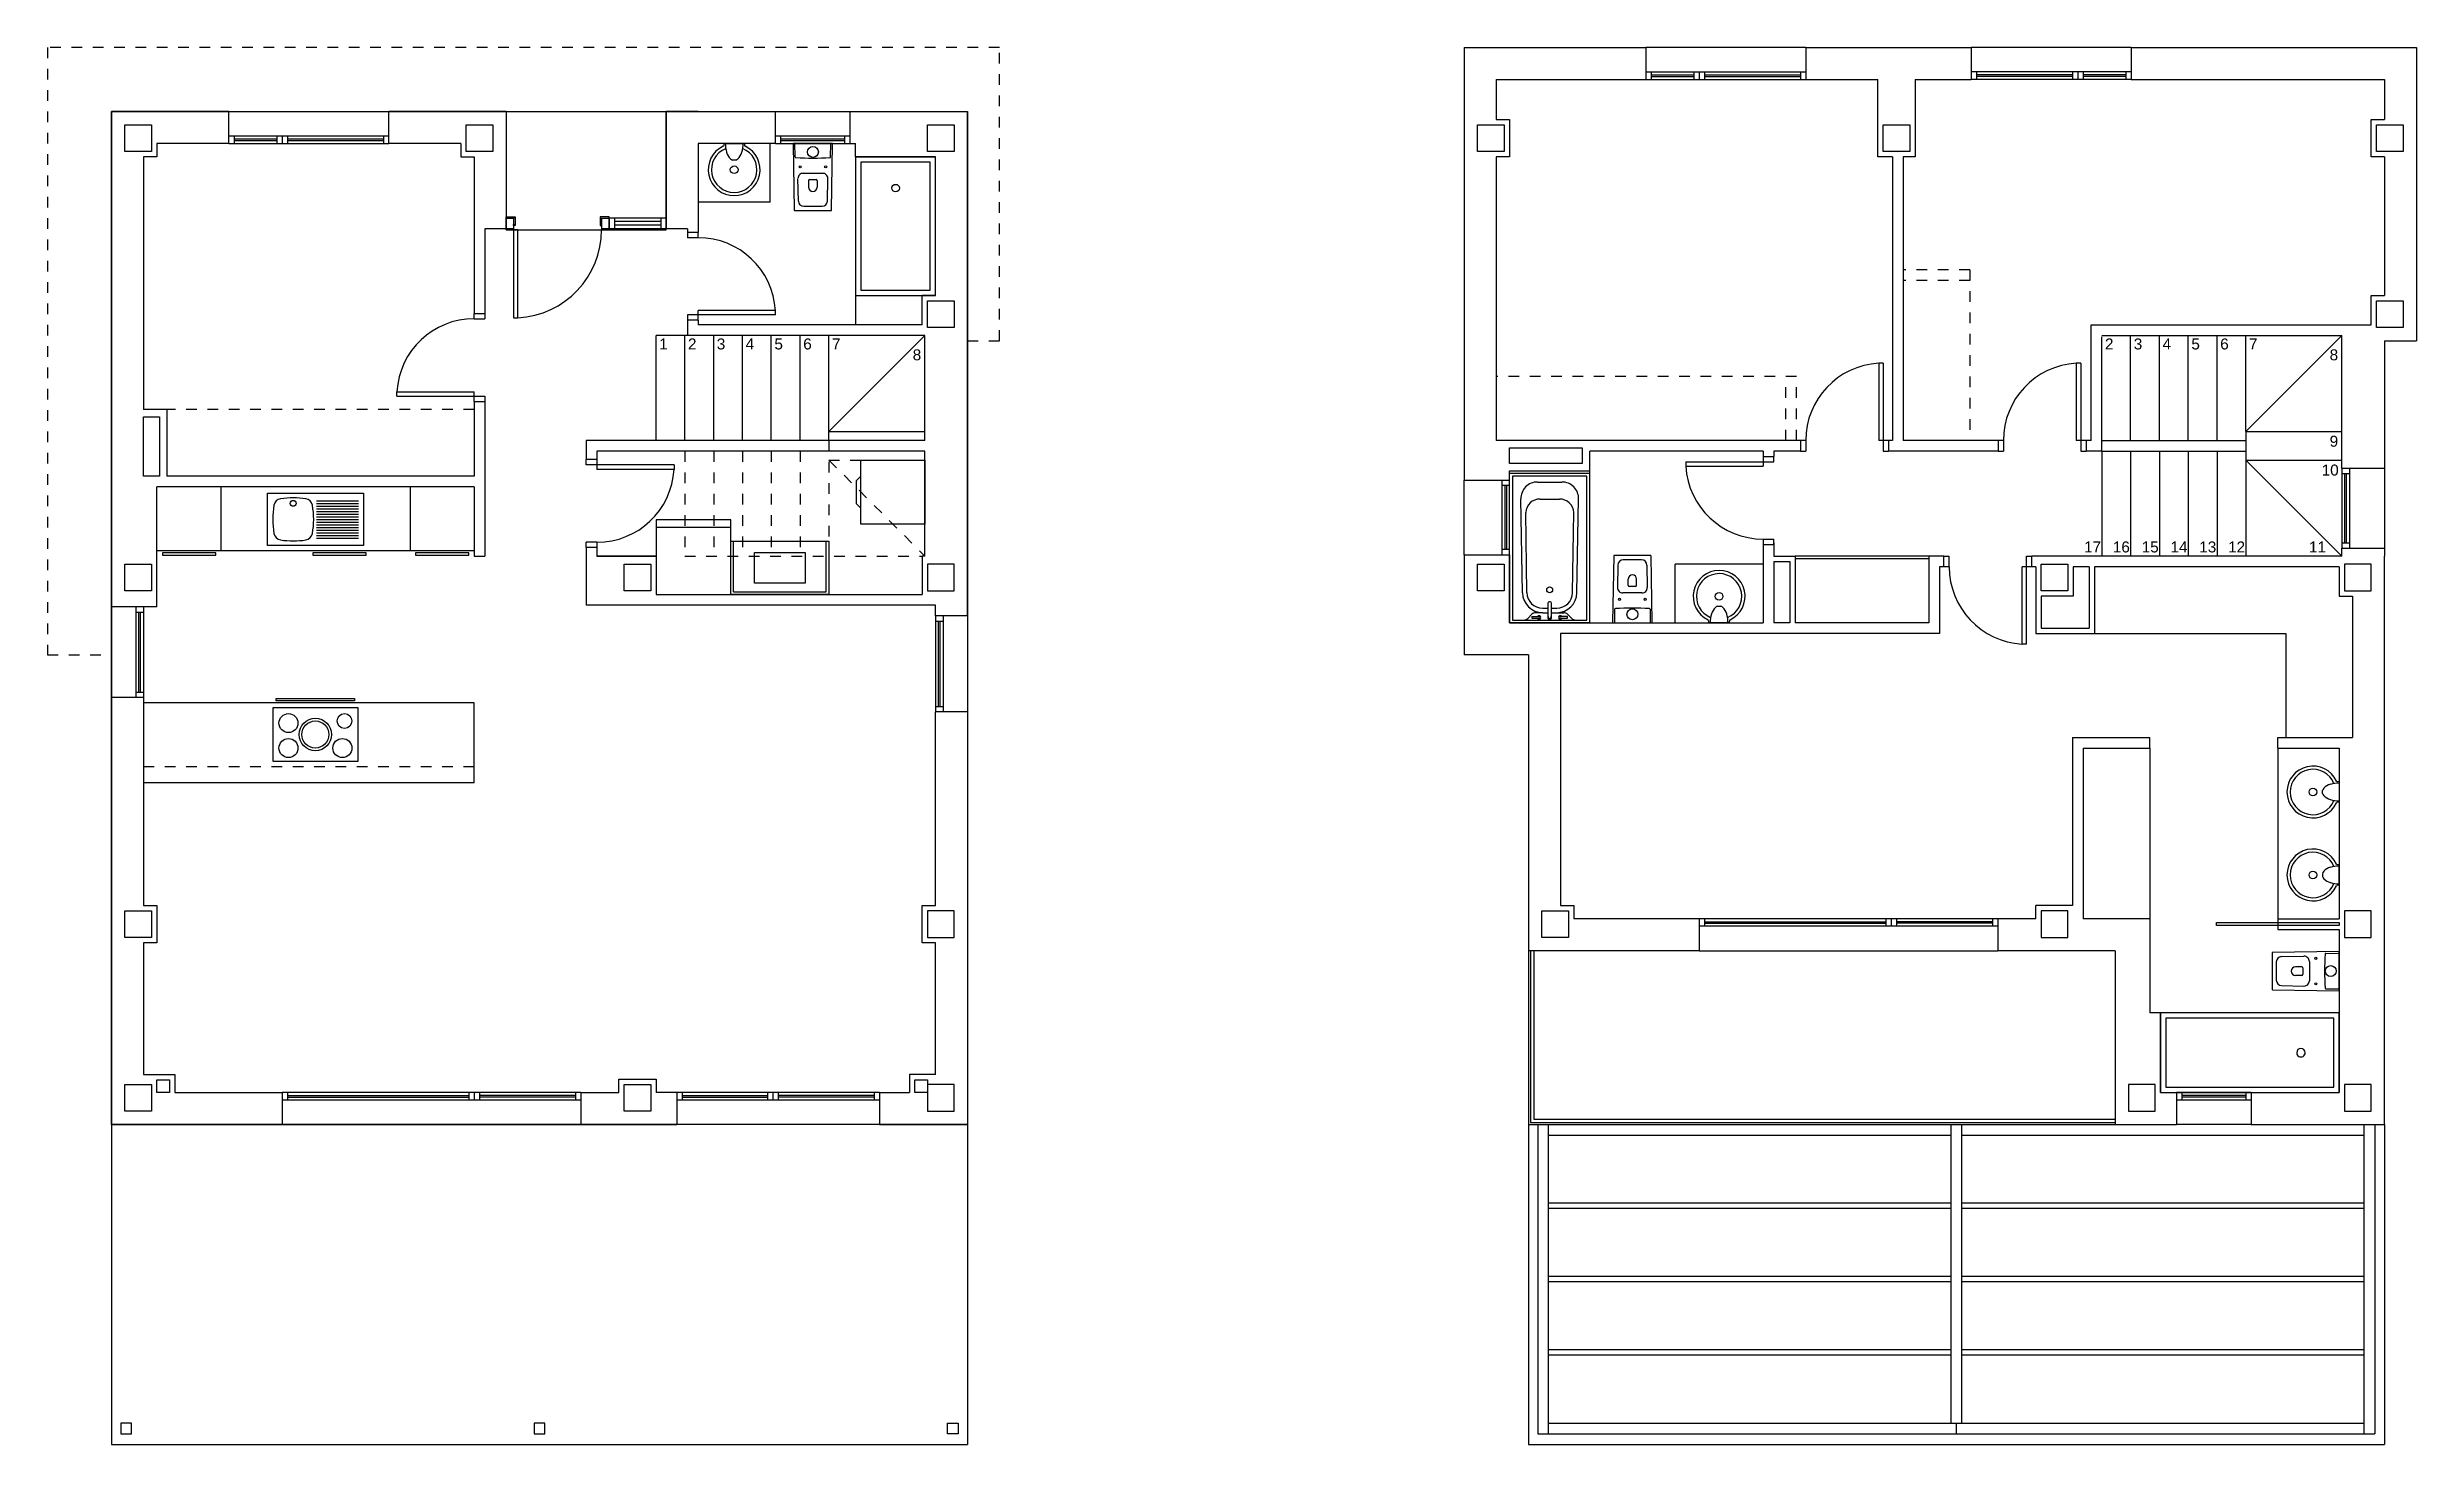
# Model space of a CAD drawing. Extents: x 2455 to 9764, y -806 to 181.
# Drawn here: x 4718.33 to 4740.53, y -472.67 to -459.57 of the extents above; entities that cross this region are included whole.
import ezdxf
from ezdxf.enums import TextEntityAlignment as Align

# ---------------------------------------------------------------- set-up
doc = ezdxf.new("R2010")
doc.units = 0
doc.header["$LTSCALE"] = 0.2
doc.header["$MEASUREMENT"] = 0
doc.linetypes.add('CONTINUA', pattern=[0])
doc.linetypes.add('RAYITAS', pattern=[0.375, 0.25, -0.125])
doc.layers.add('01_MEDICIONES', color=250, linetype='CONTINUOUS', plot=False)
for name, color, linetype in [('01_mono BAJA', 2, 'CONTINUOUS'), ('01_mono PRIMERA', 2, 'CONTINUOUS'), ('01_proyección', 4, 'RAYITAS')]:
    doc.layers.add(name, color=color, linetype=linetype)
doc.styles.add('NIEVES2', font='sanss___.ttf')

# ---------------------------------------------------------------- blocks, each defined once
blk = doc.blocks.new('A$C48161785')
at = {"layer": '01_mono BAJA', "color": 254, "linetype": 'CONTINUA'}
for p, q in [((1.1, 12.5), (0, 12.5)), ((0, 12.5), (0, 7.855)), ((1.1, 12.2), (1.1, 12.5)), ((1.1, 12.5), (2.6, 12.5)), ((3.7, 12.5), (2.6, 12.5)), ((2.6, 12.2), (2.6, 12.5)), ((3.7, 12.5), (3.7, 11.4)), ((3.7, 12.5), (5.2, 12.5)), ((5.5, 12.5), (5.2, 12.5)), ((5.2, 12.5), (5.2, 11.4)), ((5.2, 12.5), (6.225, 12.5)), ((6.225, 12.2), (6.225, 12.5)), ((6.225, 12.5), (6.925, 12.5)), ((6.925, 12.2), (6.925, 12.5)), ((6.925, 12.5), (8.025, 12.5)), ((8.025, 7.77, 0), (8.025, 12.5)), ((1.1, 12.27, 0), (2.6, 12.27, 0)), ((1.15, 12.27), (1.15, 12.2)), ((1.15, 12.242), (1.55, 12.242, 0)), ((1.15, 12.228), (1.55, 12.228, 0)), ((1.55, 12.27, 0), (1.55, 12.2, 0)), ((1.6, 12.27, 0), (1.6, 12.2, 0)), ((1.65, 12.27, 0), (1.65, 12.2, 0)), ((1.65, 12.242, 0), (2.55, 12.242, 0)), ((1.65, 12.228, 0), (2.55, 12.228, 0)), ((2.55, 12.27, 0), (2.55, 12.2, 0)), ((6.225, 12.27), (6.925, 12.27)), ((6.275, 12.2), (6.275, 12.27)), ((6.275, 12.242), (6.875, 12.242)), ((6.275, 12.228), (6.875, 12.228)), ((6.875, 12.2), (6.875, 12.27)), ((0.3, 12.075), (0.3, 9.705)), ((0.425, 12.075, 0), (0.3, 12.075, 0)), ((1.1, 12.2), (0.425, 12.2)), ((0.425, 12.2, 0), (0.425, 12.075, 0)), ((1.1, 12.2, 0), (2.6, 12.2, 0)), ((3.275, 12.2), (2.6, 12.2)), ((3.275, 12.2, 0), (3.275, 12.075, 0)), ((3.275, 12.075, 0), (3.4, 12.075, 0)), ((3.4, 12.075), (3.4, 10.606)), ((5.5, 12.2), (5.5, 11.366)), ((6.225, 12.2), (5.5, 12.2)), ((5.741, 12.198), (5.741, 12.183)), ((5.743, 12.2), (5.931, 12.2)), ((5.853, 12.043), (5.822, 12.043)), ((5.934, 12.198), (5.933, 12.183)), ((6.175, 11.65), (6.175, 12.2)), ((6.225, 12.2), (6.925, 12.2)), ((6.409, 12.073), (6.407, 12.2)), ((6.741, 12.073), (6.743, 12.2)), ((6.925, 12.2), (6.975, 12.2, 0)), ((6.975, 12.075, 0), (6.975, 12.2, 0)), ((6.975, 12.075, 0), (7.725, 12.075, 0)), ((7.725, 10.775, 0), (7.725, 12.075, 0)), ((6.439, 11.659), (6.435, 11.869)), ((6.485, 11.92), (6.665, 11.92)), ((6.535, 11.85), (6.535, 11.79)), ((6.545, 11.86), (6.605, 11.86)), ((6.615, 11.85), (6.615, 11.79)), ((6.711, 11.659), (6.715, 11.869)), ((6.175, 11.65), (5.5, 11.65)), ((6.489, 11.61), (6.661, 11.61)), ((3.7, 11.4), (3.5, 11.4)), ((3.5, 11.4), (3.5, 10.606)), ((3.71, 11.4), (3.77, 11.4)), ((3.77, 11.43), (3.77, 11.4)), ((3.785, 11.5), (3.785, 11.44)), ((4.58, 11.5), (4.58, 11.44)), ((4.595, 11.43), (4.595, 11.4)), ((4.665, 11.5), (4.665, 11.4)), ((5.2, 11.5), (4.665, 11.5)), ((5.2, 11.4), (4.665, 11.4)), ((4.715, 11.5), (4.715, 11.4)), ((5.15, 11.467), (4.715, 11.467)), ((5.15, 11.433), (4.715, 11.433)), ((5.15, 11.5), (5.15, 11.4)), ((5.4, 11.4), (5.2, 11.4)), ((5.4, 11.4), (5.4, 11.366)), ((5.5, 11.366), (5.4, 11.366)), ((5.4, 11.366), (5.4, 11.316)), ((5.5, 11.316), (5.5, 11.366)), ((5.5, 11.316), (5.4, 11.316)), ((6.975, 10.775, 0), (6.975, 10.5)), ((7.725, 10.775, 0), (7.6, 10.775, 0)), ((7.6, 10.5), (7.6, 10.775, 0)), ((3.4, 10.606), (3.5, 10.606)), ((3.4, 10.556), (3.4, 10.606)), ((3.4, 10.556), (3.5, 10.556)), ((3.5, 10.606), (3.5, 10.556)), ((6.224, 10.591), (5.4, 10.591)), ((5.4, 10.591), (5.4, 10.541)), ((5.4, 10.541), (5.4, 10.4)), ((5.5, 10.541), (5.4, 10.541)), ((5.5, 10.541), (5.5, 10.632)), ((6.224, 10.632), (5.5, 10.632)), ((5.5, 10.541), (5.5, 10.5)), ((7.6, 10.5), (5.5, 10.5)), ((6.224, 10.591), (6.224, 10.632)), ((5.105, 9.415), (5.105, 10.4)), ((5.4, 10.4), (5.105, 10.4)), ((5.375, 9.415), (5.375, 10.4)), ((7.625, 10.4), (5.4, 10.4)), ((5.645, 9.415), (5.645, 10.4)), ((5.915, 9.415), (5.915, 10.4)), ((6.185, 9.415), (6.185, 10.4)), ((6.455, 9.415), (6.455, 10.4)), ((6.725, 9.415), (6.725, 10.4)), ((6.725, 9.5), (7.625, 10.4)), ((7.625, 9.415), (7.625, 10.4)), ((2.676, 9.831), (2.676, 9.872)), ((2.676, 9.872), (3.4, 9.872)), ((2.676, 9.831), (3.5, 9.831)), ((3.4, 9.781), (3.4, 9.872)), ((3.4, 9.781), (3.4, 9.08)), ((3.4, 9.781), (3.5, 9.781)), ((3.5, 9.831), (3.5, 9.781)), ((3.5, 9.781), (3.5, 8.33)), ((0.52, 9.705), (0.3, 9.705)), ((0.52, 9.705), (0.52, 9.08)), ((7.625, 9.415, 0), (4.45, 9.415, 0)), ((4.45, 9.415, 0), (4.45, 9.235, 0)), ((4.45, 9.415, 0), (4.45, 9.235, 0)), ((6.725, 9.5), (7.625, 9.5)), ((4.55, 9.235, 0), (4.45, 9.235, 0)), ((4.45, 9.185, 0), (4.45, 9.235, 0)), ((5.274, 9.185, 0), (4.45, 9.185, 0)), ((7.625, 9.315, 0), (4.55, 9.315, 0)), ((4.55, 9.315, 0), (4.55, 9.235, 0)), ((4.55, 9.315, 0), (4.55, 9.235, 0)), ((4.55, 9.235, 0), (4.55, 9.144, 0)), ((5.274, 9.144, 0), (4.55, 9.144, 0)), ((5.274, 9.185, 0), (5.274, 9.144, 0)), ((7.625, 8.33), (7.625, 9.315)), ((3.4, 8.98), (0.425, 8.98)), ((0.425, 7.855), (0.425, 8.98)), ((3.4, 9.08), (0.52, 9.08)), ((1.025, 8.98), (1.025, 8.38)), ((1.462, 8.43, 0), (1.462, 8.92, 0)), ((1.462, 8.92, 0), (2.362, 8.92, 0)), ((2.362, 8.92, 0), (2.362, 8.43, 0)), ((2.8, 8.98), (2.8, 8.38)), ((3.4, 8.98), (3.4, 8.33)), ((1.921, 8.85, 0), (2.317, 8.85, 0)), ((1.921, 8.825, 0), (2.317, 8.825, 0)), ((1.921, 8.8, 0), (2.317, 8.8, 0)), ((1.921, 8.775, 0), (2.317, 8.775, 0)), ((1.921, 8.75, 0), (2.317, 8.75, 0)), ((1.921, 8.725, 0), (2.317, 8.725, 0)), ((1.921, 8.7, 0), (2.317, 8.7, 0)), ((1.921, 8.675, 0), (2.317, 8.675, 0)), ((1.921, 8.65, 0), (2.317, 8.65, 0)), ((1.921, 8.625, 0), (2.317, 8.625, 0)), ((1.921, 8.6, 0), (2.317, 8.6, 0)), ((1.921, 8.575, 0), (2.317, 8.575, 0)), ((1.921, 8.55, 0), (2.317, 8.55, 0)), ((1.921, 8.525, 0), (2.317, 8.525, 0)), ((1.921, 8.5, 0), (2.317, 8.5, 0)), ((4.45, 8.41, 0), (4.45, 8.46, 0)), ((4.55, 8.46, 0), (4.45, 8.46, 0)), ((4.55, 8.46, 0), (4.55, 8.41, 0)), ((5.805, 8.6, 0), (5.105, 8.6, 0)), ((5.83, 7.995, 0), (5.83, 8.47, 0)), ((6.7, 7.995, 0), (6.7, 8.47, 0)), ((3.4, 8.38), (0.425, 8.38)), ((2.362, 8.43, 0), (1.462, 8.43, 0)), ((3.4, 8.33), (3.5, 8.33)), ((4.45, 8.41, 0), (4.45, 7.87, 0)), ((4.55, 8.41, 0), (4.45, 8.41, 0)), ((4.55, 8.41, 0), (4.55, 8.33, 0)), ((5.105, 8.33), (4.55, 8.33)), ((4.55, 8.33), (5.105, 8.33)), ((5.105, 8.33), (5.105, 7.97, 0)), ((7.625, 8.33), (7.6, 8.33)), ((7.625, 8.33), (7.6, 8.33)), ((7.6, 8.33), (7.6, 7.97)), ((5.83, 7.995, 0), (6.7, 7.995, 0)), ((0.425, 7.855), (0, 7.855)), ((0, 7.855), (0, 7.005)), ((0.23, 7.855), (0.23, 7.005)), ((0.23, 7.805), (0.3, 7.805)), ((0.258, 7.055), (0.258, 7.805)), ((0.272, 7.055), (0.272, 7.805)), ((0.3, 7.855), (0.3, 7.005)), ((7.725, 7.87, 0), (4.45, 7.87, 0)), ((5.105, 7.97, 0), (7.6, 7.97, 0)), ((7.725, 7.77, 0), (7.725, 7.87)), ((8.025, 7.77, 0), (7.725, 7.77, 0)), ((7.725, 7.77, 0), (7.725, 6.87, 0)), ((7.725, 7.72, 0), (7.795, 7.72, 0)), ((7.753, 6.92, 0), (7.753, 7.72, 0)), ((7.767, 6.92, 0), (7.767, 7.72, 0)), ((7.795, 7.77, 0), (7.795, 6.87, 0)), ((8.025, 7.77, 0), (8.025, 6.87, 0)), ((0.3, 7.005), (0, 7.005)), ((0, 7.005), (0, 3)), ((0.23, 7.055), (0.3, 7.055)), ((0.3, 7.005), (0.3, 5.055)), ((3.4, 6.955), (0.3, 6.955)), ((3.4, 6.205), (3.4, 6.955)), ((7.725, 6.92, 0), (7.795, 6.92, 0)), ((8.025, 6.87, 0), (7.725, 6.87, 0)), ((7.725, 5.055), (7.725, 6.87, 0)), ((8.025, 6.87, 0), (8.025, 3, 0)), ((3.4, 6.205), (0.3, 6.205)), ((7.6, 4.705), (7.6, 5.055)), ((7.6, 5.055), (7.725, 5.055)), ((0.3, 4.705), (0.3, 3.47)), ((7.725, 4.705), (7.6, 4.705)), ((7.725, 3.47), (7.725, 4.705)), ((0.3, 3.47), (0.595, 3.47)), ((0.595, 3.47), (0.595, 3.3)), ((7.725, 3.47), (7.48, 3.47)), ((7.48, 3.47), (7.48, 3.3, 0)), ((0.595, 3.3), (1.6, 3.3, 0)), ((1.6, 3.3, 0), (1.6, 3, 0)), ((4.4, 3.3, 0), (1.6, 3.3, 0)), ((4.4, 3.23, 0), (1.6, 3.23, 0)), ((1.65, 3.3, 0), (1.65, 3.23, 0)), ((1.65, 3.272, 0), (3.35, 3.272, 0)), ((1.65, 3.258, 0), (3.35, 3.258, 0)), ((3.35, 3.3, 0), (3.35, 3.23, 0)), ((3.4, 3.3, 0), (3.4, 3.23, 0)), ((3.45, 3.3, 0), (3.45, 3.23, 0)), ((4.35, 3.272, 0), (3.45, 3.272, 0)), ((4.35, 3.258, 0), (3.45, 3.258, 0)), ((4.35, 3.3, 0), (4.35, 3.23, 0)), ((4.4, 3.3, 0), (4.755, 3.3, 0)), ((4.4, 3.3, 0), (4.4, 3, 0)), ((5.3, 3.3, 0), (5.105, 3.3, 0)), ((7.2, 3.3, 0), (5.3, 3.3, 0)), ((5.3, 3.3, 0), (5.3, 3, 0)), ((7.2, 3.23, 0), (5.3, 3.23, 0)), ((5.35, 3.3, 0), (5.35, 3.23, 0)), ((5.35, 3.272, 0), (6.15, 3.272, 0)), ((5.35, 3.258, 0), (6.15, 3.258, 0)), ((6.15, 3.3, 0), (6.15, 3.23, 0)), ((6.2, 3.3, 0), (6.2, 3.23, 0)), ((6.25, 3.3, 0), (6.25, 3.23, 0)), ((7.15, 3.272, 0), (6.25, 3.272, 0)), ((7.15, 3.258, 0), (6.25, 3.258, 0)), ((7.15, 3.3, 0), (7.15, 3.23, 0)), ((7.2, 3.3, 0), (7.48, 3.3, 0)), ((7.2, 3.3, 0), (7.48, 3.3, 0)), ((7.2, 3.3, 0), (7.2, 3, 0)), ((0, 3), (1.6, 3)), ((0, 3), (0, 0)), ((0, 3), (1.6, 3, 0)), ((1.6, 3, 0), (4.4, 3, 0)), ((4.4, 3, 0), (5.3, 3, 0)), ((7.2, 3, 0), (5.3, 3, 0)), ((7.2, 3, 0), (8.025, 3)), ((8.025, 3), (8.025, 0)), ((0, 0, 0), (8.025, 0))]:
    blk.add_line(p, q, dxfattribs=at)
for points in [[(0.375, 12.125), (0.125, 12.125), (0.125, 12.375), (0.375, 12.375), (0.375, 12.125)], [(3.575, 12.125), (3.325, 12.125), (3.325, 12.375), (3.575, 12.375), (3.575, 12.125)], [(7.65, 12.375), (7.9, 12.375), (7.9, 12.125), (7.65, 12.125), (7.65, 12.375)], [(3.785, 11.51), (3.785, 11.5), (3.7, 11.5), (3.7, 11.51)], [(3.77, 11.4), (3.7, 11.4), (3.7, 11.5), (3.77, 11.5)], [(3.77, 11.4), (3.77, 11.39), (3.7, 11.39), (3.7, 11.4)], [(3.785, 11.44), (3.785, 11.43), (3.77, 11.43), (3.77, 11.44)], [(3.77, 11.39), (3.77, 10.565), (3.81, 10.565), (3.81, 11.39)], [(4.58, 11.51), (4.58, 11.5), (4.665, 11.5), (4.665, 11.51)], [(4.58, 11.44), (4.58, 11.43), (4.595, 11.43), (4.595, 11.44)], [(4.595, 11.4), (4.595, 11.39), (4.665, 11.39), (4.665, 11.4)], [(7.65, 10.725), (7.9, 10.725), (7.9, 10.475), (7.65, 10.475), (7.65, 10.725)], [(0.3, 9.635), (0.45, 9.635), (0.45, 9.08), (0.3, 9.08)], [(0.375, 8.005), (0.125, 8.005), (0.125, 8.255), (0.375, 8.255), (0.375, 8.005)], [(0.478, 8.36), (0.478, 8.34), (0.978, 8.34), (0.978, 8.36)], [(2.85, 8.36), (2.85, 8.34), (3.35, 8.34), (3.35, 8.36)], [(5.055, 8.005), (4.805, 8.005), (4.805, 8.255), (5.055, 8.255), (5.055, 8.005)], [(7.65, 8.005), (7.9, 8.005), (7.9, 8.255), (7.65, 8.255), (7.65, 8.005)], [(0.375, 4.755), (0.125, 4.755), (0.125, 5.005), (0.375, 5.005), (0.375, 4.755)], [(7.65, 4.755), (7.9, 4.755), (7.9, 5.005), (7.65, 5.005), (7.65, 4.755)], [(0.375, 3.125), (0.125, 3.125), (0.125, 3.375), (0.375, 3.375), (0.375, 3.125)], [(0.425, 3.42), (0.545, 3.42), (0.545, 3.3), (0.425, 3.3)], [(5.055, 3.125), (4.805, 3.125), (4.805, 3.375), (5.055, 3.375), (5.055, 3.125)], [(7.53, 3.42), (7.65, 3.42), (7.65, 3.3), (7.53, 3.3)], [(7.65, 3.125), (7.9, 3.125), (7.9, 3.375), (7.65, 3.375), (7.65, 3.125)], [(7.835, 0.2), (7.935, 0.2), (7.935, 0.1), (7.835, 0.1)]]:
    blk.add_lwpolyline(points, close=True, dxfattribs=at)
at = {"layer": '01_mono BAJA', "color": 254, "linetype": 'CONTINUA', "flags": 128}
blk.add_lwpolyline([(6.394, 12.2, 0.414214), (6.39, 12.196), (6.39, 12.195), (6.4, 11.574, 0.436396), (6.404, 11.57), (6.746, 11.57, 0.436396), (6.75, 11.574), (6.76, 12.195), (6.76, 12.196, 0.414214), (6.756, 12.2)], format="xyb", close=True, dxfattribs=at)
at = {"layer": '01_mono BAJA', "color": 254, "linetype": 'CONTINUA', "elevation": 0}
for points in [[(7.725, 12.075), (6.975, 12.075), (6.975, 10.775), (7.725, 10.775)], [(7.675, 12.025), (7.025, 12.025), (7.025, 10.825), (7.675, 10.825)], [(7.025, 9.23), (7.625, 9.23), (7.625, 8.63), (7.025, 8.63)], [(5.105, 8.67), (5.105, 7.97), (5.805, 7.97), (5.805, 8.67)], [(5.805, 8.47), (6.725, 8.47), (6.725, 7.97), (5.805, 7.97)], [(1.887, 8.36), (1.887, 8.34), (2.387, 8.34), (2.387, 8.36)], [(6.029, 8.363), (6.501, 8.363), (6.501, 8.077), (6.029, 8.077)], [(1.512, 6.408), (2.312, 6.408), (2.312, 6.908), (1.512, 6.908)], [(2.28, 6.975), (1.545, 6.975), (1.545, 6.995), (2.28, 6.995)], [(0.19, 0.2), (0.09, 0.2), (0.09, 0.1), (0.19, 0.1)], [(4.062, 0.2), (3.962, 0.2), (3.962, 0.1), (4.062, 0.1)]]:
    blk.add_lwpolyline(points, close=True, dxfattribs=at)
at = {"layer": '01_mono BAJA', "color": 254, "linetype": 'CONTINUA'}
for points in [[(4.595, 11.5), (4.595, 11.4)], [(4.665, 11.4), (4.665, 11.5)], [(0.3, 5.055), (0.425, 5.055), (0.425, 4.705), (0.3, 4.705)], [(4.755, 3.3), (4.755, 3.425), (5.105, 3.425), (5.105, 3.3)]]:
    blk.add_lwpolyline(points, dxfattribs=at)
at = {"layer": '01_mono BAJA', "color": 254, "linetype": 'CONTINUA', "elevation": 0}
blk.add_lwpolyline([(7.025, 8.78), (6.985, 8.82), (6.985, 9.04), (7.025, 9.08)], dxfattribs=at)
at = {"layer": '01_mono BAJA', "color": 254, "linetype": 'CONTINUA'}
for centre, radius in [((6.575, 12.12), 0.051), ((5.837, 11.953), 0.036), ((6.455, 11.98), 0.01), ((6.695, 11.98), 0.01), ((7.35, 11.781, 0), 0.035), ((1.704, 8.825, 0), 0.0275), ((1.66, 6.765, 0), 0.089), ((1.912, 6.658, 0), 0.152), ((1.912, 6.658, 0), 0.127), ((2.185, 6.785, 0), 0.0693), ((1.66, 6.531, 0), 0.089), ((2.165, 6.531, 0), 0.089)]:
    blk.add_circle(centre, radius, dxfattribs=at)
for centre, radius, start, end in [((5.837, 11.953), 0.243, 114.8749, 65.1251), ((5.837, 11.953), 0.213, 112.0656, 68.0564), ((5.729, 12.184), 0.0128, 300.5291, 356.214), ((5.743, 12.197), 0.0027, 90, 173.3159), ((6.033, 12.197), 0.279, 179.383, 196.8165), ((5.903, 12.158), 0.143, 196.8165, 225.6956), ((5.837, 12.091), 0.0498, 225.6956, 252.5904), ((5.837, 12.091), 0.0498, 287.9532, 314.3044), ((5.772, 12.158), 0.143, 314.3044, 343.1835), ((5.642, 12.197), 0.279, 343.1835, 0.617), ((5.931, 12.197), 0.0027, 6.6841, 90), ((5.946, 12.184), 0.0128, 183.786, 239.4709), ((6.416, 12.073), 0.007, 180.924, 266.9359), ((6.575, 15.044), 2.982, 266.9359, 273.0641), ((6.734, 12.073), 0.007, 273.0641, 359.076), ((6.485, 11.87), 0.05, 90, 180.924), ((6.545, 11.85), 0.01, 90, 180), ((6.575, 11.79), 0.04, 180, 0), ((6.605, 11.85), 0.01, 0, 90), ((6.665, 11.87), 0.05, 359.076, 90), ((6.489, 11.66), 0.05, 180.924, 270), ((6.661, 11.66), 0.05, 270, 359.076), ((3.768, 11.391), 0.827, 272.8856, 359.9505), ((5.5, 10.591), 0.725, 3.2758, 90), ((3.4, 9.831), 0.725, 90, 176.7242), ((4.55, 9.185, 0), 0.725, 270, 356.7242), ((2.262, 8.675, 0), 0.75, 169.8852, 190.1148), ((1.598, 8.794, 0), 0.075, 99.0787, 169.8852), ((1.704, 8.127, 0), 0.75, 80.9213, 99.0787), ((1.811, 8.794, 0), 0.075, 10.1148, 80.9213), ((1.146, 8.675, 0), 0.75, 349.8852, 10.1148), ((1.598, 8.557, 0), 0.075, 190.1148, 260.9213), ((1.704, 9.223, 0), 0.75, 260.9213, 279.0787), ((1.811, 8.557, 0), 0.075, 279.0787, 349.8852)]:
    blk.add_arc(centre, radius, start, end, dxfattribs=at)
at = {"layer": '01_proyección', "color": 120, "ltscale": 0.25}
for p, q in [((3.4, 9.705), (0.52, 9.705)), ((6.725, 9.415), (6.725, 8.33)), ((5.375, 9.315), (5.375, 8.33)), ((5.645, 9.315), (5.645, 8.33)), ((5.915, 9.315), (5.915, 8.33)), ((6.185, 9.315), (6.185, 8.33)), ((6.455, 9.315), (6.455, 8.33)), ((6.725, 9.23), (7.625, 9.23)), ((6.725, 9.23), (7.625, 8.33)), ((5.375, 8.33), (7.6, 8.33)), ((3.4, 6.355), (0.3, 6.355))]:
    blk.add_line(p, q, dxfattribs=at)
at = {"layer": '01_proyección', "color": 120, "ltscale": 0.25, "elevation": 0}
blk.add_lwpolyline([(8.025, 10.35), (8.325, 10.35), (8.325, 13.1), (-0.6, 13.1), (-0.6, 7.405), (0, 7.405)], dxfattribs=at)
at = {"layer": '01_mono BAJA', "color": 254, "linetype": 'CONTINUA', "style": 'NIEVES2'}
for s, p in [('1', (5.174, 10.268)), ('2', (5.444, 10.268)), ('3', (5.714, 10.268)), ('4', (5.984, 10.268)), ('5', (6.254, 10.268)), ('6', (6.524, 10.268)), ('7', (6.794, 10.268)), ('8', (7.55, 10.166))]:
    blk.add_text(s, height=0.103, dxfattribs=at).set_placement(p, align=Align.CENTER)
blk = doc.blocks.new('A$C07944EAF')
at = {"layer": '01_mono PRIMERA', "color": 254}
for p, q in [((1.407, 13.1), (1.407, 9.043)), ((1.407, 13.1), (3.107, 13.1)), ((3.107, 13.1, 0), (3.107, 12.8, 0)), ((4.607, 13.1, 0), (3.107, 13.1, 0)), ((4.607, 13.1, 0), (4.607, 12.8, 0)), ((4.607, 13.1), (6.157, 13.1, 0)), ((6.157, 13.1, 0), (6.157, 12.8, 0)), ((7.657, 13.1, 0), (6.157, 13.1, 0)), ((7.657, 13.1, 0), (10.332, 13.1)), ((7.657, 13.1, 0), (7.657, 12.8, 0)), ((10.332, 13.1, 0), (10.332, 10.35, 0)), ((1.707, 12.8, 0), (1.707, 12.425, 0)), ((1.707, 12.8, 0), (3.107, 12.8)), ((3.107, 12.87, 0), (4.607, 12.87, 0)), ((3.107, 12.8, 0), (4.607, 12.8, 0)), ((3.157, 12.87, 0), (3.157, 12.8, 0)), ((3.157, 12.842, 0), (3.557, 12.842, 0)), ((3.157, 12.828, 0), (3.557, 12.828, 0)), ((3.557, 12.87, 0), (3.557, 12.8, 0)), ((3.607, 12.87, 0), (3.607, 12.8, 0)), ((3.657, 12.87, 0), (3.657, 12.8, 0)), ((3.657, 12.842, 0), (4.557, 12.842, 0)), ((3.657, 12.828, 0), (4.557, 12.828, 0)), ((4.557, 12.87, 0), (4.557, 12.8, 0)), ((4.607, 12.8), (5.282, 12.8)), ((5.632, 12.8), (6.157, 12.8, 0)), ((7.657, 12.87, 0), (6.157, 12.87, 0)), ((7.657, 12.8, 0), (6.157, 12.8, 0)), ((6.207, 12.87, 0), (6.207, 12.8, 0)), ((7.107, 12.842, 0), (6.207, 12.842, 0)), ((7.107, 12.828, 0), (6.207, 12.828, 0)), ((7.107, 12.87, 0), (7.107, 12.8, 0)), ((7.157, 12.87, 0), (7.157, 12.8, 0)), ((7.207, 12.87, 0), (7.207, 12.8, 0)), ((7.607, 12.842, 0), (7.207, 12.842, 0)), ((7.607, 12.828, 0), (7.207, 12.828, 0)), ((7.607, 12.87, 0), (7.607, 12.8, 0)), ((7.657, 12.8, 0), (10.032, 12.8)), ((10.032, 12.8, 0), (10.032, 12.425, 0)), ((1.707, 12.075), (1.707, 9.415)), ((5.42, 12.075, 0), (5.42, 9.415, 0)), ((5.52, 12.075, 0), (5.52, 9.415, 0)), ((10.032, 12.075, 0), (10.032, 10.775, 0)), ((7.282, 10.5), (9.907, 10.5)), ((7.282, 9.415), (7.282, 10.5)), ((7.382, 10.4), (9.632, 10.4)), ((7.382, 9.315), (7.382, 10.385)), ((7.652, 9.415), (7.652, 10.4)), ((7.922, 9.415), (7.922, 10.4)), ((8.192, 9.415), (8.192, 10.4)), ((8.462, 9.415), (8.462, 10.4)), ((8.732, 9.5), (8.732, 10.4)), ((8.732, 9.5), (9.632, 10.4)), ((9.632, 9.155), (9.632, 10.4)), ((10.032, 10.35, 0), (10.332, 10.35, 0)), ((10.032, 10.35, 0), (10.032, 9.155, 0)), ((5.332, 10.139, 0), (5.291, 10.139, 0)), ((5.291, 10.139, 0), (5.291, 9.415, 0)), ((5.332, 10.139, 0), (5.332, 9.315, 0)), ((7.184, 10.139), (7.142, 10.139)), ((7.142, 10.139), (7.142, 9.415)), ((7.184, 10.139), (7.184, 9.315)), ((4.557, 9.415), (1.707, 9.415)), ((4.557, 9.415, 0), (4.557, 9.315, 0)), ((4.607, 9.415, 0), (4.557, 9.415, 0)), ((4.607, 9.415, 0), (4.607, 9.315, 0)), ((5.382, 9.415, 0), (5.291, 9.415, 0)), ((5.42, 9.415), (5.382, 9.415)), ((5.42, 9.415, 0), (5.382, 9.415, 0)), ((5.382, 9.415, 0), (5.382, 9.315, 0)), ((6.409, 9.415), (5.52, 9.415)), ((6.409, 9.415), (6.409, 9.315)), ((6.459, 9.415), (6.409, 9.415)), ((6.459, 9.415), (6.459, 9.315)), ((7.234, 9.415), (7.142, 9.415)), ((7.282, 9.415), (7.234, 9.415)), ((7.234, 9.415), (7.234, 9.315)), ((7.382, 9.415), (8.732, 9.415)), ((8.732, 9.5), (8.732, 8.33)), ((8.732, 9.5), (9.632, 9.5)), ((1.832, 9.043, 0), (1.832, 9.13)), ((1.832, 9.13), (2.582, 9.13, 0)), ((1.832, 7.705), (1.832, 9.105)), ((2.582, 9.105), (1.832, 9.105)), ((4.207, 9.315), (2.582, 9.315)), ((2.582, 9.13, 0), (2.582, 9.315, 0)), ((2.582, 9.105, 0), (2.582, 9.13, 0)), ((2.582, 7.705), (2.582, 9.105)), ((3.483, 9.215), (3.483, 9.174)), ((3.483, 9.215), (4.307, 9.215)), ((3.483, 9.174), (4.207, 9.174)), ((4.207, 9.315), (4.207, 9.265)), ((4.207, 9.265), (4.307, 9.265)), ((4.207, 9.265), (4.207, 9.174)), ((4.557, 9.315, 0), (4.307, 9.315, 0)), ((4.307, 9.315), (4.307, 9.265)), ((4.307, 9.215), (4.307, 9.265)), ((4.557, 9.315, 0), (4.607, 9.315, 0)), ((5.332, 9.315, 0), (5.382, 9.315, 0)), ((6.409, 9.315), (5.382, 9.315, 0)), ((6.409, 9.315), (6.459, 9.315)), ((7.184, 9.315), (7.234, 9.315)), ((7.382, 9.315), (7.234, 9.315)), ((7.382, 9.315), (7.382, 8.33)), ((7.382, 9.315), (8.732, 9.315)), ((7.652, 9.315), (7.652, 8.33)), ((7.922, 9.315), (7.922, 8.33)), ((8.192, 9.315), (8.192, 8.33)), ((8.462, 9.315), (8.462, 8.33)), ((8.732, 9.315), (8.732, 9.23)), ((8.732, 9.23), (9.632, 9.23)), ((8.732, 9.23), (9.632, 8.33)), ((9.632, 9.155), (9.632, 8.405)), ((9.632, 9.155), (10.032, 9.155)), ((9.632, 9.105), (9.702, 9.105)), ((9.66, 8.455), (9.66, 9.105)), ((9.674, 8.455), (9.674, 9.105)), ((9.702, 9.155), (9.702, 8.405)), ((10.032, 9.155), (10.032, 8.405)), ((1.407, 8.343, 0), (1.407, 9.043, 0)), ((1.407, 9.043, 0), (1.832, 9.043, 0)), ((1.762, 8.343, 0), (1.762, 9.043, 0)), ((1.832, 8.993, 0), (1.762, 8.993, 0)), ((1.832, 8.993, 0), (1.762, 8.993, 0)), ((1.79, 8.393, 0), (1.79, 8.993, 0)), ((1.804, 8.393, 0), (1.804, 8.993, 0)), ((1.832, 8.343, 0), (1.832, 9.043, 0)), ((2.556, 9.079), (1.858, 9.079)), ((1.858, 9.079), (1.858, 7.731)), ((2.093, 9.025), (2.322, 9.025)), ((2.556, 7.731), (2.556, 9.079)), ((1.952, 7.987), (1.937, 8.867)), ((1.994, 7.988), (1.982, 8.74)), ((2.117, 8.865), (2.298, 8.865)), ((2.421, 7.988), (2.433, 8.74)), ((2.463, 7.987), (2.477, 8.867)), ((4.207, 8.49), (4.207, 8.44)), ((4.207, 8.49), (4.307, 8.49)), ((4.207, 8.455), (4.207, 7.705)), ((4.207, 8.44), (4.307, 8.44)), ((4.307, 8.44), (4.307, 8.49)), ((4.307, 8.455), (4.307, 8.33)), ((9.632, 8.455), (9.702, 8.455)), ((1.407, 8.343), (1.407, 7.405)), ((1.407, 8.343, 0), (1.832, 8.343, 0)), ((1.832, 8.393, 0), (1.762, 8.393, 0)), ((1.832, 8.343), (1.832, 7.705)), ((2.846, 8.246), (2.843, 8.036)), ((3.069, 8.295), (2.896, 8.295)), ((3.119, 8.246), (3.122, 8.036)), ((4.207, 8.255), (3.382, 8.255)), ((3.382, 7.705, 0), (3.382, 8.255)), ((4.307, 8.33), (4.507, 8.33)), ((4.307, 8.28), (4.307, 7.705)), ((4.307, 8.28), (4.307, 7.705)), ((4.307, 8.28), (4.457, 8.28)), ((4.457, 8.28), (4.457, 7.705)), ((5.762, 8.33), (4.507, 8.33)), ((4.507, 8.33), (4.507, 7.705)), ((5.762, 8.305), (4.507, 8.305)), ((5.901, 8.33), (5.762, 8.33)), ((5.762, 8.33, 0), (5.762, 7.705)), ((5.901, 8.23, 0), (5.862, 8.23, 0)), ((5.862, 8.23, 0), (5.862, 7.605)), ((5.901, 8.23, 0), (5.901, 8.33, 0)), ((5.901, 8.33, 0), (5.951, 8.33, 0)), ((5.951, 8.23, 0), (5.901, 8.23, 0)), ((5.951, 8.23, 0), (5.951, 8.33, 0)), ((6.726, 8.23, 0), (6.635, 8.23, 0)), ((6.635, 7.506, 0), (6.635, 8.23, 0)), ((6.676, 7.506, 0), (6.676, 8.33, 0)), ((6.676, 8.33, 0), (6.726, 8.33, 0)), ((9.632, 8.33), (6.726, 8.33)), ((6.726, 8.23, 0), (6.726, 8.33, 0)), ((6.762, 8.23, 0), (6.726, 8.23, 0)), ((6.762, 8.23, 0), (6.762, 7.605)), ((7.262, 8.23), (7.112, 8.23)), ((7.112, 8.23, 0), (7.112, 7.955, 0)), ((7.262, 8.23), (7.262, 7.655)), ((9.607, 8.23), (7.312, 8.23)), ((7.312, 8.23), (7.312, 7.605)), ((9.632, 8.405), (10.032, 8.405)), ((9.632, 8.33), (9.632, 8.405)), ((10.032, 8.405, 0), (10.032, 8.33, 0)), ((10.032, 3), (10.032, 8.33)), ((2.942, 8.055), (2.942, 8.115)), ((3.012, 8.045), (2.952, 8.045)), ((3.022, 8.055), (3.022, 8.115)), ((2.041, 7.785), (2.001, 7.746)), ((2.142, 7.8), (2.076, 7.8)), ((2.142, 7.842), (2.194, 7.842)), ((2.142, 7.8), (2.194, 7.8)), ((2.194, 7.755), (2.194, 7.893)), ((2.22, 7.893), (2.22, 7.755)), ((2.22, 7.842), (2.273, 7.842)), ((2.22, 7.8), (2.273, 7.8)), ((2.273, 7.8), (2.339, 7.8)), ((2.374, 7.786), (2.414, 7.746)), ((2.816, 7.832), (2.814, 7.705)), ((3.072, 7.985), (2.893, 7.985)), ((3.148, 7.832), (3.15, 7.705)), ((3.78, 7.862), (3.81, 7.862)), ((7.112, 7.955), (6.812, 7.955)), ((6.812, 7.955), (6.812, 7.655)), ((9.732, 7.955), (9.732, 6.63)), ((1.832, 7.705), (4.207, 7.705)), ((2.582, 7.705), (1.832, 7.705)), ((1.858, 7.731), (2.556, 7.731)), ((2.041, 7.763), (2.107, 7.763)), ((2.041, 7.763), (2.041, 7.748)), ((2.041, 7.748), (2.107, 7.748)), ((2.373, 7.763), (2.307, 7.763)), ((2.307, 7.748), (2.373, 7.748)), ((2.307, 7.605), (2.307, 5.055)), ((5.862, 7.605), (2.307, 7.605)), ((2.373, 7.748), (2.373, 7.763)), ((3.698, 7.707), (3.699, 7.722)), ((3.889, 7.705), (3.701, 7.705)), ((3.891, 7.707), (3.891, 7.722)), ((4.457, 7.705), (4.307, 7.705)), ((5.762, 7.705), (4.507, 7.705)), ((6.762, 7.605), (7.312, 7.605)), ((6.812, 7.655), (7.262, 7.655)), ((7.312, 7.605), (9.107, 7.605, 0)), ((9.107, 7.605, 0), (9.107, 6.63)), ((2.007, 7.405), (1.407, 7.405)), ((2.007, 7.405), (2.007, 4.63)), ((6.676, 7.506, 0), (6.635, 7.506, 0)), ((7.107, 6.63, 0), (7.832, 6.63)), ((7.107, 6.63), (7.107, 5.055)), ((7.207, 6.53), (7.207, 4.93)), ((7.207, 6.53, 0), (7.832, 6.53)), ((7.832, 6.53, 0), (7.832, 6.63)), ((7.832, 6.53), (7.832, 4.93)), ((9.032, 6.63), (9.732, 6.63, 0)), ((9.032, 6.53), (9.032, 6.63)), ((9.032, 6.53), (9.607, 6.53, 0)), ((9.032, 6.53), (9.032, 4.93)), ((9.607, 6.53), (9.607, 4.93)), ((9.451, 6.104), (9.45, 6.134)), ((9.605, 6.216), (9.59, 6.215)), ((9.605, 6.022), (9.59, 6.023)), ((9.607, 6.213), (9.607, 6.025)), ((9.451, 5.356), (9.45, 5.326)), ((9.605, 5.438), (9.59, 5.437)), ((9.607, 5.247), (9.607, 5.435)), ((9.605, 5.245), (9.59, 5.245)), ((3.607, 4.93, 0), (2.432, 4.93, 0)), ((3.607, 4.93, 0), (3.607, 4.63, 0)), ((6.407, 4.93, 0), (3.607, 4.93, 0)), ((3.657, 4.93, 0), (3.657, 4.86, 0)), ((3.657, 4.902, 0), (5.357, 4.902, 0)), ((3.657, 4.888, 0), (5.357, 4.888, 0)), ((5.357, 4.93, 0), (5.357, 4.86, 0)), ((5.407, 4.93, 0), (5.407, 4.86, 0)), ((5.457, 4.93, 0), (5.457, 4.86, 0)), ((6.357, 4.902, 0), (5.457, 4.902, 0)), ((6.357, 4.888, 0), (5.457, 4.888, 0)), ((6.357, 4.93, 0), (6.357, 4.86, 0)), ((6.762, 4.93, 0), (6.407, 4.93, 0)), ((6.407, 4.93, 0), (6.407, 4.63, 0)), ((7.107, 5.055), (6.762, 5.055)), ((6.762, 4.93, 0), (6.762, 5.055, 0)), ((6.837, 5.055), (6.837, 5.055)), ((7.832, 4.93, 0), (7.207, 4.93, 0)), ((7.832, 4.93), (7.832, 4.05)), ((9.032, 4.93), (9.607, 4.93)), ((9.032, 4.93), (9.032, 4.894)), ((9.032, 4.894), (9.032, 4.866)), ((6.407, 4.86, 0), (3.607, 4.86, 0)), ((9.032, 4.866), (9.032, 4.83)), ((9.032, 4.83), (9.607, 4.83)), ((9.607, 4.83), (9.607, 3.3)), ((3.607, 4.63, 0), (2.007, 4.63, 0)), ((2.007, 4.63), (2.007, 3)), ((2.027, 4.63), (2.027, 3.02)), ((2.057, 4.63), (2.057, 3.05)), ((3.607, 4.63, 0), (6.407, 4.63, 0)), ((7.507, 4.63, 0), (6.407, 4.63, 0)), ((7.507, 4.63), (7.507, 3)), ((9.017, 4.526), (9.017, 4.354)), ((9.066, 4.576), (9.276, 4.58)), ((9.257, 4.48), (9.197, 4.48)), ((9.267, 4.47), (9.267, 4.41)), ((9.327, 4.53), (9.327, 4.35)), ((9.48, 4.606), (9.607, 4.608)), ((9.066, 4.304), (9.276, 4.3)), ((9.257, 4.4), (9.197, 4.4)), ((9.48, 4.274), (9.607, 4.272)), ((7.932, 3.3), (8.082, 3.3)), ((8.782, 3.3, 0), (8.082, 3.3, 0)), ((8.082, 3.3, 0), (8.082, 3, 0)), ((8.782, 3.23, 0), (8.082, 3.23, 0)), ((8.132, 3.3, 0), (8.132, 3.23, 0)), ((8.732, 3.272, 0), (8.132, 3.272, 0)), ((8.732, 3.258, 0), (8.132, 3.258, 0)), ((8.732, 3.3, 0), (8.732, 3.23, 0)), ((8.782, 3.3), (9.607, 3.3)), ((8.782, 3.3, 0), (8.782, 3, 0)), ((2.007, 3), (7.507, 3)), ((2.007, 3), (2.007, 0)), ((2.027, 3.02), (7.507, 3.02)), ((2.057, 3.05), (7.507, 3.05)), ((2.097, 3), (2.097, 0.1)), ((2.197, 0.1), (2.197, 3)), ((2.197, 2.9, 0), (5.97, 2.9, 0)), ((5.97, 0.2, 0), (5.97, 3, 0)), ((6.07, 0.2, 0), (6.07, 3, 0)), ((6.07, 2.9, 0), (9.842, 2.9)), ((7.507, 3), (8.082, 3)), ((8.782, 3, 0), (8.082, 3, 0)), ((8.782, 3), (10.032, 3, 0)), ((9.842, 0.1), (9.842, 3)), ((9.942, 3), (9.942, 0.1)), ((10.032, 3), (10.032, 0)), ((5.97, 2.263, 0), (2.197, 2.263, 0)), ((9.842, 2.263), (6.07, 2.263, 0)), ((5.97, 2.213, 0), (2.197, 2.213, 0)), ((9.842, 2.213), (6.07, 2.213, 0)), ((5.97, 1.575, 0), (2.197, 1.575, 0)), ((9.842, 1.575), (6.07, 1.575, 0)), ((5.97, 1.525, 0), (2.197, 1.525, 0)), ((9.842, 1.525), (6.07, 1.525, 0)), ((5.97, 0.888, 0), (2.197, 0.888, 0)), ((5.97, 0.838, 0), (2.197, 0.838, 0)), ((9.842, 0.888), (6.07, 0.888, 0)), ((9.842, 0.838), (6.07, 0.838, 0)), ((2.007, 0, 0), (10.032, 0)), ((2.097, 0.1, 0), (9.942, 0.1)), ((2.197, 0.2, 0), (9.842, 0.2)), ((6.02, 0.1, 0), (6.02, 0.2, 0)), ((6.02, 0.1, 0), (6.02, 0.2, 0))]:
    blk.add_line(p, q, dxfattribs=at)
at = {"layer": '01_mono PRIMERA', "color": 254, "elevation": 0}
for points in [[(5.42, 12.075), (5.282, 12.075), (5.282, 12.8), (5.282, 12.8)], [(5.632, 12.8), (5.632, 12.8), (5.632, 12.075), (5.52, 12.075)]]:
    blk.add_lwpolyline(points, dxfattribs=at)
at = {"layer": '01_mono PRIMERA', "color": 254}
for points in [[(1.782, 12.125), (1.532, 12.125), (1.532, 12.375), (1.782, 12.375), (1.782, 12.125)], [(5.582, 12.125), (5.332, 12.125), (5.332, 12.375), (5.582, 12.375), (5.582, 12.125)], [(9.957, 12.375), (10.207, 12.375), (10.207, 12.125), (9.957, 12.125), (9.957, 12.375)], [(9.957, 10.725), (10.207, 10.725), (10.207, 10.475), (9.957, 10.475), (9.957, 10.725)], [(1.832, 9.345), (2.512, 9.345), (2.512, 9.2), (1.832, 9.2)], [(1.782, 8.005), (1.532, 8.005), (1.532, 8.255), (1.782, 8.255), (1.782, 8.005)], [(7.062, 8.005), (6.812, 8.005), (6.812, 8.255), (7.062, 8.255), (7.062, 8.005)], [(9.657, 8.005), (9.907, 8.005), (9.907, 8.255), (9.657, 8.255), (9.657, 8.005)], [(2.382, 4.755), (2.132, 4.755), (2.132, 5.005), (2.382, 5.005), (2.382, 4.755)], [(6.812, 4.755), (7.062, 4.755), (7.062, 5.005), (6.812, 5.005), (6.812, 4.755)], [(8.457, 4.894), (9.607, 4.894), (9.607, 4.866), (8.457, 4.866)], [(9.657, 4.755), (9.907, 4.755), (9.907, 5.005), (9.657, 5.005), (9.657, 4.755)], [(9.607, 4.05), (7.932, 4.05), (7.932, 3.3), (9.607, 3.3)], [(9.557, 4), (7.982, 4), (7.982, 3.35), (9.557, 3.35)], [(7.632, 3.125), (7.882, 3.125), (7.882, 3.375), (7.632, 3.375), (7.632, 3.125)], [(9.657, 3.125), (9.907, 3.125), (9.907, 3.375), (9.657, 3.375), (9.657, 3.125)]]:
    blk.add_lwpolyline(points, close=True, dxfattribs=at)
for points in [[(1.707, 12.425), (1.832, 12.425), (1.832, 12.075)], [(10.032, 12.075), (9.907, 12.075), (9.907, 12.425), (10.032, 12.425)], [(1.832, 12.075), (1.707, 12.075)], [(9.907, 10.5), (9.907, 10.775), (10.032, 10.775)], [(9.607, 8.23), (9.607, 7.955)], [(9.607, 7.955), (9.732, 7.955)], [(2.307, 5.055), (2.432, 5.055), (2.432, 4.93)], [(7.932, 3.3), (7.932, 4.05), (7.832, 4.05)]]:
    blk.add_lwpolyline(points, dxfattribs=at)
at = {"layer": '01_mono PRIMERA', "color": 254, "flags": 128}
for points in [[(3.163, 7.705, 0.414214), (3.167, 7.709), (3.167, 7.71), (3.157, 8.331, 0.436396), (3.153, 8.335), (2.811, 8.335, 0.436396), (2.807, 8.331), (2.797, 7.71), (2.797, 7.709, 0.414214), (2.801, 7.705)], [(9.607, 4.621, 0.414214), (9.603, 4.625), (9.602, 4.625), (8.982, 4.615, 0.436396), (8.977, 4.611), (8.977, 4.269, 0.436396), (8.982, 4.265), (9.602, 4.255), (9.603, 4.255, 0.414214), (9.607, 4.259)]]:
    blk.add_lwpolyline(points, format="xyb", close=True, dxfattribs=at)
at = {"layer": '01_mono PRIMERA', "color": 254}
for centre, radius in [((2.207, 8.015), 0.0275), ((2.862, 7.925), 0.01), ((2.982, 7.785), 0.051), ((3.102, 7.925), 0.01), ((3.795, 7.953), 0.036), ((9.36, 6.119), 0.036), ((9.36, 5.341), 0.036), ((9.387, 4.56), 0.01), ((9.527, 4.44), 0.051), ((9.387, 4.32), 0.01)]:
    blk.add_circle(centre, radius, dxfattribs=at)
for centre, radius, start, end in [((5.332, 9.415, 0), 0.725, 93.2758, 180), ((7.184, 9.415), 0.725, 93.2758, 180), ((4.207, 9.215), 0.725, 183.2758, 270), ((2.091, 8.871), 0.154, 89.317, 181.6763), ((2.324, 8.871), 0.154, 358.3237, 90.683), ((2.114, 8.733), 0.132, 88.598, 177.0747), ((2.301, 8.733), 0.132, 2.9253, 91.402), ((2.896, 8.245), 0.05, 90, 179.076), ((3.069, 8.245), 0.05, 0.924, 90), ((6.676, 8.23, 0), 0.725, 180, 266.7242), ((2.893, 8.035), 0.05, 179.076, 270), ((2.982, 8.115), 0.04, 0, 180), ((2.952, 8.055), 0.01, 180, 270), ((3.012, 8.055), 0.01, 270, 0), ((3.072, 8.035), 0.05, 270, 0.924), ((3.795, 7.953), 0.243, 294.8749, 245.1251), ((3.795, 7.953), 0.213, 292.0656, 248.0564), ((2.142, 7.99), 0.19, 180.9132, 270), ((2.142, 7.99), 0.148, 180.8545, 270), ((2.076, 7.75), 0.05, 90, 135), ((2.107, 7.755), 0.017, 206.179, 153.821), ((2.273, 7.99), 0.148, 270, 359.079), ((2.273, 7.99), 0.19, 270, 359.0249), ((2.307, 7.755), 0.017, 26.179, 333.821), ((2.339, 7.75), 0.05, 45.1537, 90), ((2.823, 7.832), 0.007, 93.0641, 179.076), ((2.982, 4.861), 2.982, 86.9359, 93.0641), ((3.141, 7.832), 0.007, 0.924, 86.9359), ((3.991, 7.708), 0.279, 163.1835, 180.617), ((3.86, 7.747), 0.143, 134.3044, 163.1835), ((3.795, 7.814), 0.0498, 107.9532, 134.3044), ((3.795, 7.814), 0.0498, 45.6956, 72.5904), ((3.73, 7.747), 0.143, 16.8165, 45.6956), ((3.599, 7.708), 0.279, 359.383, 16.8165), ((1.966, 7.781), 0.05, 270, 314.9968), ((2.107, 7.755), 0.0075, 270, 90), ((2.207, 7.755), 0.019, 133.1736, 46.8264), ((2.207, 7.755), 0.013, 180, 0), ((2.307, 7.755), 0.0075, 90, 270), ((2.449, 7.781), 0.05, 224.9908, 270), ((3.686, 7.721), 0.0128, 3.786, 59.4709), ((3.701, 7.708), 0.0027, 186.6841, 270), ((3.889, 7.708), 0.0027, 270, 353.3159), ((3.904, 7.721), 0.0128, 120.5291, 176.214), ((9.36, 6.119), 0.243, 24.8749, 335.1251), ((9.36, 6.119), 0.213, 22.0656, 338.0564), ((9.591, 6.228), 0.0128, 210.5291, 266.214), ((9.498, 6.119), 0.0498, 135.6956, 162.5904), ((9.498, 6.119), 0.0498, 197.9532, 224.3044), ((9.565, 6.054), 0.143, 106.8165, 135.6956), ((9.565, 6.185), 0.143, 224.3044, 253.1835), ((9.604, 5.923), 0.279, 89.383, 106.8165), ((9.604, 6.315), 0.279, 253.1835, 270.617), ((9.591, 6.01), 0.0128, 93.786, 149.4709), ((9.605, 6.213), 0.0027, 360, 83.3159), ((9.605, 6.025), 0.0027, 276.6841, 360), ((9.36, 5.341), 0.243, 24.8749, 335.1251), ((9.36, 5.341), 0.213, 21.9436, 337.9344), ((9.498, 5.341), 0.0498, 135.6956, 162.0468), ((9.565, 5.276), 0.143, 106.8165, 135.6956), ((9.604, 5.145), 0.279, 89.383, 106.8165), ((9.591, 5.45), 0.0128, 210.5291, 266.214), ((9.605, 5.435), 0.0027, 0, 83.3159), ((9.498, 5.341), 0.0498, 197.4096, 224.3044), ((9.565, 5.406), 0.143, 224.3044, 253.1835), ((9.604, 5.537), 0.279, 253.1835, 270.617), ((9.591, 5.233), 0.0128, 93.786, 149.4709), ((9.605, 5.247), 0.0027, 276.6841, 0), ((9.067, 4.526), 0.05, 90.924, 180), ((9.197, 4.44), 0.04, 90, 270), ((9.257, 4.47), 0.01, 0, 90), ((9.277, 4.53), 0.05, 0, 90.924), ((12.452, 4.44), 2.982, 176.9359, 183.0641), ((9.481, 4.599), 0.007, 90.924, 176.9359), ((9.067, 4.354), 0.05, 180, 269.076), ((9.257, 4.41), 0.01, 270, 0), ((9.277, 4.35), 0.05, 269.076, 0), ((9.481, 4.281), 0.007, 183.0641, 269.076), ((9.248, 3.675), 0.04, 0.0137, 180.0137), ((9.248, 3.675), 0.04, 180.0137, 0.0137)]:
    blk.add_arc(centre, radius, start, end, dxfattribs=at)
at = {"layer": '01_mono PRIMERA', "color": 254, "extrusion": (0, 0, -1)}
blk.add_ellipse((2.207, 7.893), major_axis=(-0.013, 0), ratio=0.955769, start_param=0, end_param=3.141593, dxfattribs=at)
at = {"layer": '01_proyección', "color": 120, "ltscale": 0.25}
for p, q in [((6.145, 11.015, 0), (5.52, 11.015, 0)), ((6.145, 10.915, 0), (5.52, 10.915, 0)), ((6.145, 11.015, 0), (6.145, 9.415, 0)), ((4.52, 10.015), (1.707, 10.015)), ((4.42, 9.415, 0), (4.42, 10.015, 0)), ((4.52, 9.415, 0), (4.52, 10.015, 0))]:
    blk.add_line(p, q, dxfattribs=at)
at = {"layer": '01_mono PRIMERA', "color": 254, "style": 'NIEVES2'}
for s, height, p in [('2', 0.103, (7.451, 10.268, 0)), ('3', 0.103, (7.721, 10.268, 0)), ('4', 0.103, (7.991, 10.268, 0)), ('5', 0.103, (8.261, 10.268, 0)), ('6', 0.103, (8.531, 10.268, 0)), ('7', 0.103, (8.801, 10.268, 0)), ('8', 0.103, (9.557, 10.166, 0)), ('9', 0.103, (9.557, 9.356, 0)), ('10', 0.1026, (9.522, 9.086, 0)), ('17', 0.1026, (7.295, 8.365, 0)), ('16', 0.1026, (7.565, 8.365, 0)), ('15', 0.1026, (7.835, 8.365, 0)), ('14', 0.1026, (8.105, 8.365, 0)), ('13', 0.1026, (8.375, 8.365, 0)), ('12', 0.1026, (8.645, 8.365, 0)), ('11', 0.1026, (9.403, 8.365, 0))]:
    blk.add_text(s, height=height, dxfattribs=at).set_placement(p, align=Align.CENTER)

msp = doc.modelspace()

# ---------------------------------------------------------------- linework, layer by layer
at = {"layer": '01_MEDICIONES', "color": 250, "elevation": 0}
msp.add_lwpolyline([(4718.928, -460.168), (4722.628, -460.168), (4722.628, -461.278), (4724.128, -461.278), (4724.128, -460.168), (4726.953, -460.168), (4726.953, -469.668), (4718.928, -469.668)], close=True, dxfattribs=at)

# ---------------------------------------------------------------- block references
at = {"layer": '01_mono BAJA'}
msp.add_blockref('A$C48161785', (4718.928, -472.668, 0), dxfattribs=at)
at = {"layer": '01_mono PRIMERA'}
msp.add_blockref('A$C07944EAF', (4730.201, -472.668), dxfattribs=at)

doc.saveas('drawing.dxf')
